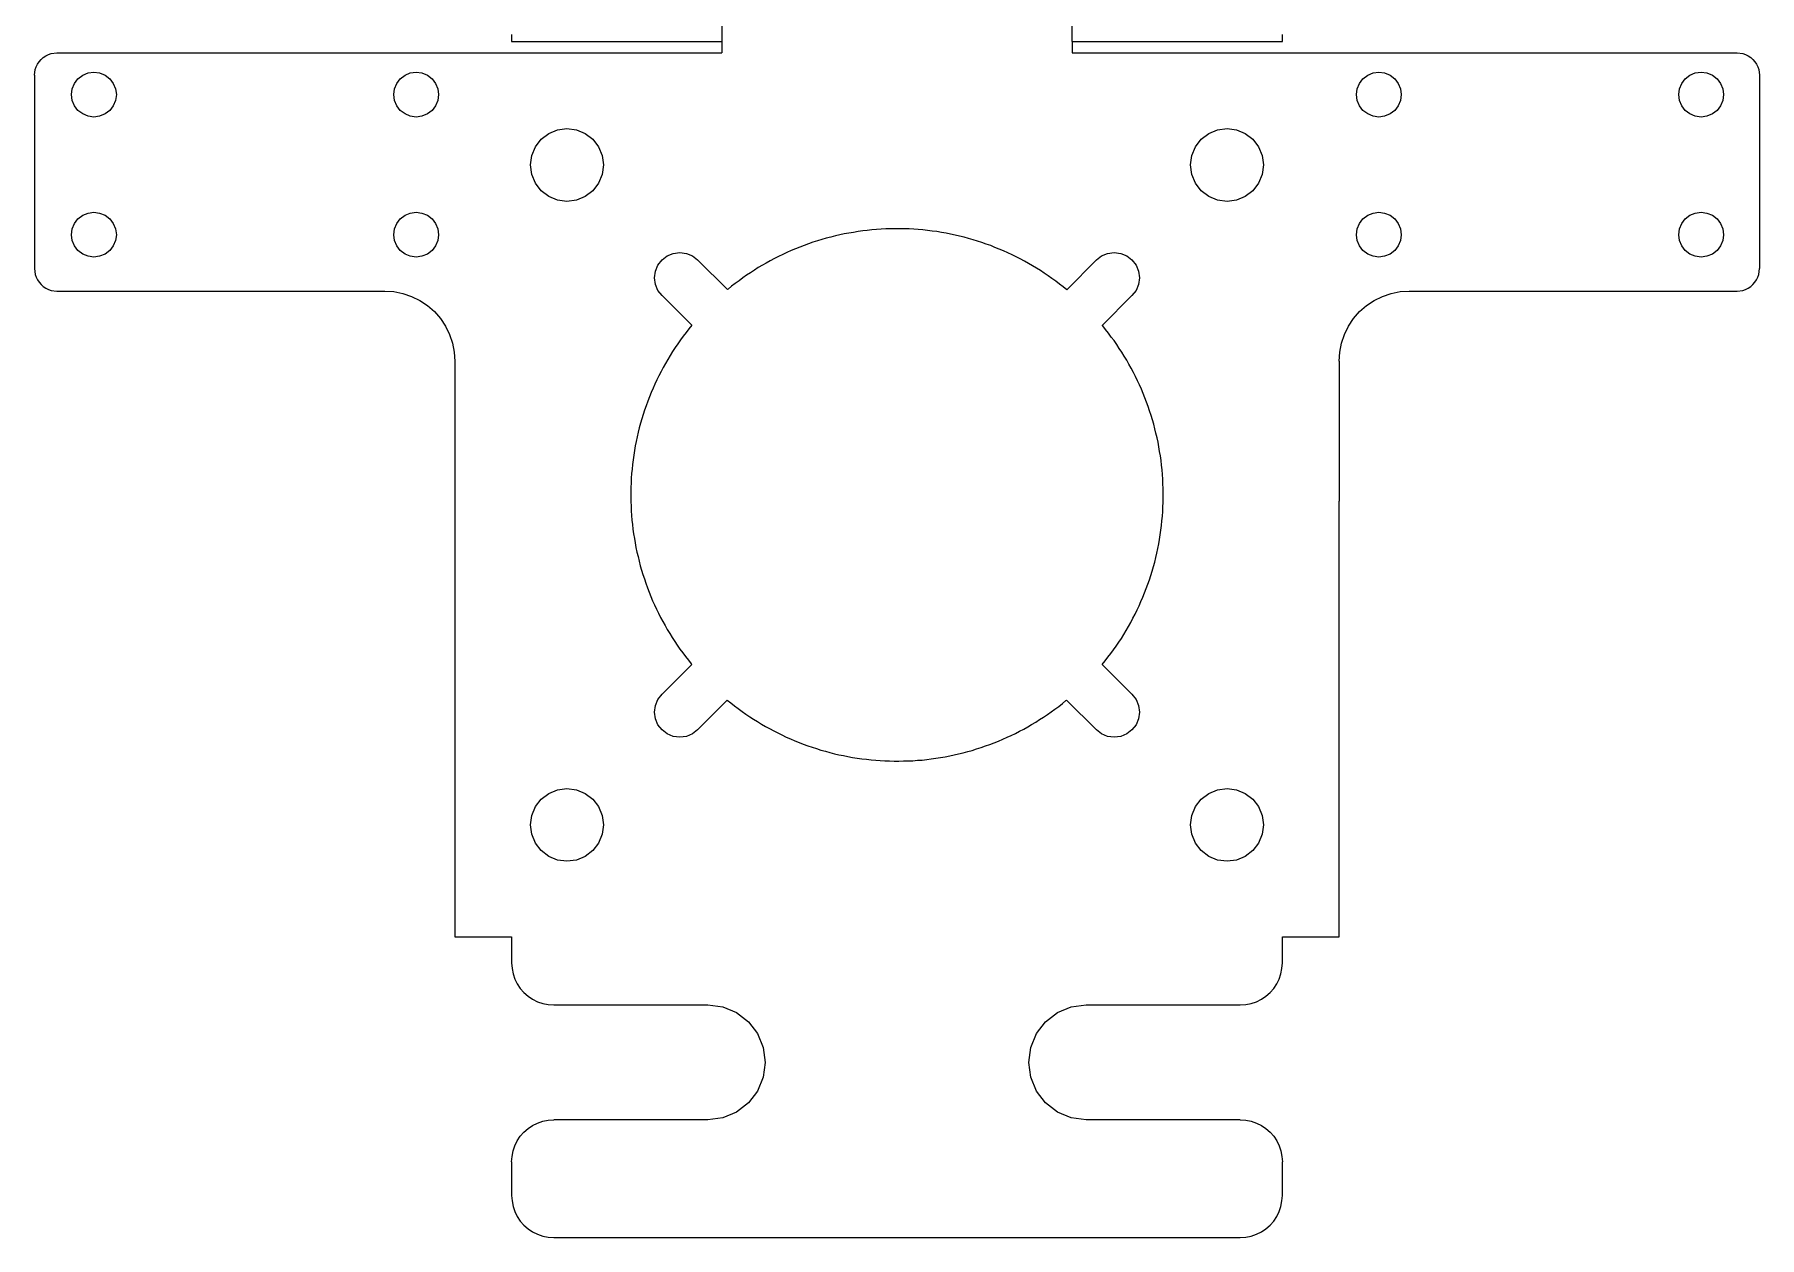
# Model space of a CAD drawing. Header units: millimetres. Extents: x -25 to 175, y 11 to 1197.
# Drawn here: x -18.1 to 105, y 11 to 96.9 of the extents above; entities that cross this region are included whole.
import ezdxf

# ---------------------------------------------------------------- set-up
doc = ezdxf.new("R2010")
doc.units = ezdxf.units.MM
doc.layers.add('LinearY', color=7, linetype='ByLayer')

msp = doc.modelspace()

# ---------------------------------------------------------------- linework, layer by layer
at = {"layer": 'LinearY', "color": 2}
for p, q in [((31, 1050), (31, 96.36)), ((56, 96.36), (56, 1050))]:
    msp.add_line(p, q, dxfattribs=at)
at = {"layer": 'LinearY'}
for p, q in [((16, 96.86), (16, 96.36)), ((16, 96.36), (31, 96.36)), ((31, 96.36), (31, 95.55)), ((56, 96.36), (71, 96.36)), ((56, 96.36), (56, 95.55)), ((71, 96.36), (71, 96.86)), ((-17.84, 94.75), (-17.72, 94.92)), ((-17.72, 94.92), (-17.58, 95.08)), ((-17.58, 95.08), (-17.42, 95.22)), ((-17.42, 95.22), (-17.25, 95.34)), ((-17.25, 95.34), (-17.06, 95.43)), ((-17.06, 95.43), (-16.86, 95.5)), ((-16.86, 95.5), (-16.45, 95.55)), ((-16.45, 95.55), (31, 95.55)), ((56, 95.55), (103.45, 95.55)), ((103.45, 95.55), (103.86, 95.5)), ((103.86, 95.5), (104.06, 95.43)), ((104.06, 95.43), (104.25, 95.34)), ((104.25, 95.34), (104.42, 95.22)), ((104.42, 95.22), (104.58, 95.08)), ((104.58, 95.08), (104.72, 94.92)), ((104.72, 94.92), (104.84, 94.75)), ((-18.05, 93.95), (-18, 94.36)), ((-18.05, 93.95), (-18.05, 80.15)), ((-18, 94.36), (-17.93, 94.56)), ((-17.93, 94.56), (-17.84, 94.75)), ((-15.2, 93.37), (-14.95, 93.7)), ((-14.95, 93.7), (-14.61, 93.96)), ((-14.61, 93.96), (-14.23, 94.12)), ((-14.23, 94.12), (-13.81, 94.17)), ((-13.81, 94.17), (-13.4, 94.12)), ((-13.4, 94.12), (-13.01, 93.96)), ((-13.01, 93.96), (-12.68, 93.7)), ((-12.68, 93.7), (-12.43, 93.37)), ((7.8, 93.37), (8.05, 93.7)), ((8.05, 93.7), (8.39, 93.96)), ((8.39, 93.96), (8.77, 94.12)), ((8.77, 94.12), (9.19, 94.17)), ((9.19, 94.17), (9.6, 94.12)), ((9.6, 94.12), (9.99, 93.96)), ((9.99, 93.96), (10.32, 93.7)), ((10.32, 93.7), (10.57, 93.37)), ((76.5, 93.37), (76.75, 93.7)), ((76.75, 93.7), (77.09, 93.96)), ((77.09, 93.96), (77.47, 94.12)), ((77.47, 94.12), (77.89, 94.17)), ((77.89, 94.17), (78.3, 94.12)), ((78.3, 94.12), (78.69, 93.96)), ((78.69, 93.96), (79.02, 93.7)), ((79.02, 93.7), (79.27, 93.37)), ((99.5, 93.37), (99.75, 93.7)), ((99.75, 93.7), (100.09, 93.96)), ((100.09, 93.96), (100.47, 94.12)), ((100.47, 94.12), (100.89, 94.17)), ((100.89, 94.17), (101.3, 94.12)), ((101.3, 94.12), (101.69, 93.96)), ((101.69, 93.96), (102.02, 93.7)), ((102.02, 93.7), (102.27, 93.37)), ((104.84, 94.75), (104.93, 94.56)), ((104.93, 94.56), (105, 94.36)), ((105, 94.36), (105.05, 93.95)), ((105.05, 93.95), (105.05, 80.15)), ((-15.41, 92.57), (-15.36, 92.99)), ((-15.36, 92.16), (-15.41, 92.57)), ((-15.36, 92.99), (-15.2, 93.37)), ((-12.43, 93.37), (-12.27, 92.99)), ((-12.27, 92.99), (-12.21, 92.57)), ((-12.21, 92.57), (-12.27, 92.16)), ((7.59, 92.57), (7.64, 92.99)), ((7.64, 92.16), (7.59, 92.57)), ((7.64, 92.99), (7.8, 93.37)), ((10.57, 93.37), (10.73, 92.99)), ((10.73, 92.99), (10.79, 92.57)), ((10.79, 92.57), (10.73, 92.16)), ((76.29, 92.57), (76.34, 92.99)), ((76.34, 92.16), (76.29, 92.57)), ((76.34, 92.99), (76.5, 93.37)), ((79.27, 93.37), (79.43, 92.99)), ((79.43, 92.99), (79.49, 92.57)), ((79.49, 92.57), (79.43, 92.16)), ((99.29, 92.57), (99.34, 92.99)), ((99.34, 92.16), (99.29, 92.57)), ((99.34, 92.99), (99.5, 93.37)), ((102.27, 93.37), (102.43, 92.99)), ((102.43, 92.99), (102.49, 92.57)), ((102.49, 92.57), (102.43, 92.16)), ((-15.2, 91.77), (-15.36, 92.16)), ((-14.95, 91.44), (-15.2, 91.77)), ((-14.61, 91.19), (-14.95, 91.44)), ((-14.23, 91.03), (-14.61, 91.19)), ((-13.01, 91.19), (-13.4, 91.03)), ((-12.68, 91.44), (-13.01, 91.19)), ((-12.43, 91.77), (-12.68, 91.44)), ((-12.27, 92.16), (-12.43, 91.77)), ((7.8, 91.77), (7.64, 92.16)), ((8.05, 91.44), (7.8, 91.77)), ((8.39, 91.19), (8.05, 91.44)), ((8.77, 91.03), (8.39, 91.19)), ((9.99, 91.19), (9.6, 91.03)), ((10.32, 91.44), (9.99, 91.19)), ((10.57, 91.77), (10.32, 91.44)), ((10.73, 92.16), (10.57, 91.77)), ((76.5, 91.77), (76.34, 92.16)), ((76.75, 91.44), (76.5, 91.77)), ((77.09, 91.19), (76.75, 91.44)), ((77.47, 91.03), (77.09, 91.19)), ((78.69, 91.19), (78.3, 91.03)), ((79.02, 91.44), (78.69, 91.19)), ((79.27, 91.77), (79.02, 91.44)), ((79.43, 92.16), (79.27, 91.77)), ((99.5, 91.77), (99.34, 92.16)), ((99.75, 91.44), (99.5, 91.77)), ((100.09, 91.19), (99.75, 91.44)), ((100.47, 91.03), (100.09, 91.19)), ((101.69, 91.19), (101.3, 91.03)), ((102.02, 91.44), (101.69, 91.19)), ((102.27, 91.77), (102.02, 91.44)), ((102.43, 92.16), (102.27, 91.77)), ((-13.81, 90.97), (-14.23, 91.03)), ((-13.4, 91.03), (-13.81, 90.97)), ((9.19, 90.97), (8.77, 91.03)), ((9.6, 91.03), (9.19, 90.97)), ((18.65, 89.8), (19.28, 90.06)), ((19.28, 90.06), (19.95, 90.15)), ((19.95, 90.15), (20.62, 90.06)), ((20.62, 90.06), (21.25, 89.8)), ((65.75, 89.8), (66.38, 90.06)), ((66.38, 90.06), (67.05, 90.15)), ((67.05, 90.15), (67.72, 90.06)), ((67.72, 90.06), (68.35, 89.8)), ((77.89, 90.97), (77.47, 91.03)), ((78.3, 91.03), (77.89, 90.97)), ((100.89, 90.97), (100.47, 91.03)), ((101.3, 91.03), (100.89, 90.97)), ((17.44, 88.22), (17.7, 88.85)), ((17.7, 88.85), (18.11, 89.39)), ((18.11, 89.39), (18.65, 89.8)), ((21.25, 89.8), (21.79, 89.39)), ((21.79, 89.39), (22.2, 88.85)), ((22.2, 88.85), (22.46, 88.22)), ((64.54, 88.22), (64.8, 88.85)), ((64.8, 88.85), (65.21, 89.39)), ((65.21, 89.39), (65.75, 89.8)), ((68.35, 89.8), (68.89, 89.39)), ((68.89, 89.39), (69.3, 88.85)), ((69.3, 88.85), (69.56, 88.22)), ((17.35, 87.55), (17.44, 88.22)), ((17.44, 86.88), (17.35, 87.55)), ((22.46, 88.22), (22.55, 87.55)), ((22.55, 87.55), (22.46, 86.88)), ((64.45, 87.55), (64.54, 88.22)), ((64.54, 86.88), (64.45, 87.55)), ((69.56, 88.22), (69.65, 87.55)), ((69.65, 87.55), (69.56, 86.88)), ((17.7, 86.25), (17.44, 86.88)), ((18.11, 85.71), (17.7, 86.25)), ((22.2, 86.25), (21.79, 85.71)), ((22.46, 86.88), (22.2, 86.25)), ((64.8, 86.25), (64.54, 86.88)), ((65.21, 85.71), (64.8, 86.25)), ((69.3, 86.25), (68.89, 85.71)), ((69.56, 86.88), (69.3, 86.25)), ((18.65, 85.3), (18.11, 85.71)), ((19.28, 85.04), (18.65, 85.3)), ((19.95, 84.95), (19.28, 85.04)), ((20.62, 85.04), (19.95, 84.95)), ((21.25, 85.3), (20.62, 85.04)), ((21.79, 85.71), (21.25, 85.3)), ((65.75, 85.3), (65.21, 85.71)), ((66.38, 85.04), (65.75, 85.3)), ((67.05, 84.95), (66.38, 85.04)), ((67.72, 85.04), (67.05, 84.95)), ((68.35, 85.3), (67.72, 85.04)), ((68.89, 85.71), (68.35, 85.3)), ((-14.95, 83.7), (-14.61, 83.96)), ((-14.61, 83.96), (-14.23, 84.12)), ((-14.23, 84.12), (-13.81, 84.17)), ((-13.81, 84.17), (-13.4, 84.12)), ((-13.4, 84.12), (-13.01, 83.96)), ((-13.01, 83.96), (-12.68, 83.7)), ((8.05, 83.7), (8.39, 83.96)), ((8.39, 83.96), (8.77, 84.12)), ((8.77, 84.12), (9.19, 84.17)), ((9.19, 84.17), (9.6, 84.12)), ((9.6, 84.12), (9.99, 83.96)), ((9.99, 83.96), (10.32, 83.7)), ((76.75, 83.7), (77.09, 83.96)), ((77.09, 83.96), (77.47, 84.12)), ((77.47, 84.12), (77.89, 84.17)), ((77.89, 84.17), (78.3, 84.12)), ((78.3, 84.12), (78.69, 83.96)), ((78.69, 83.96), (79.02, 83.7)), ((99.75, 83.7), (100.09, 83.96)), ((100.09, 83.96), (100.47, 84.12)), ((100.47, 84.12), (100.89, 84.17)), ((100.89, 84.17), (101.3, 84.12)), ((101.3, 84.12), (101.69, 83.96)), ((101.69, 83.96), (102.02, 83.7)), ((-15.41, 82.57), (-15.36, 82.99)), ((-15.36, 82.16), (-15.41, 82.57)), ((-15.36, 82.99), (-15.2, 83.37)), ((-15.2, 83.37), (-14.95, 83.7)), ((-12.68, 83.7), (-12.43, 83.37)), ((-12.43, 83.37), (-12.27, 82.99)), ((-12.27, 82.99), (-12.21, 82.57)), ((-12.21, 82.57), (-12.27, 82.16)), ((7.59, 82.57), (7.64, 82.99)), ((7.64, 82.16), (7.59, 82.57)), ((7.64, 82.99), (7.8, 83.37)), ((7.8, 83.37), (8.05, 83.7)), ((10.32, 83.7), (10.57, 83.37)), ((10.57, 83.37), (10.73, 82.99)), ((10.73, 82.99), (10.79, 82.57)), ((10.79, 82.57), (10.73, 82.16)), ((39.1, 82.48), (38.78, 82.4)), ((39.42, 82.56), (39.1, 82.48)), ((39.74, 82.63), (39.42, 82.56)), ((40.07, 82.69), (39.74, 82.63)), ((40.4, 82.74), (40.07, 82.69)), ((40.72, 82.8), (40.4, 82.74)), ((41.05, 82.84), (40.72, 82.8)), ((41.38, 82.88), (41.05, 82.84)), ((41.71, 82.92), (41.38, 82.88)), ((42.04, 82.94), (41.71, 82.92)), ((42.37, 82.97), (42.04, 82.94)), ((42.7, 82.98), (42.37, 82.97)), ((43.04, 82.99), (42.7, 82.98)), ((43.37, 83), (43.04, 82.99)), ((43.7, 83), (43.37, 83)), ((44.03, 82.99), (43.7, 83)), ((44.36, 82.98), (44.03, 82.99)), ((44.69, 82.96), (44.36, 82.98)), ((45.02, 82.94), (44.69, 82.96)), ((45.35, 82.91), (45.02, 82.94)), ((45.68, 82.87), (45.35, 82.91)), ((46.01, 82.83), (45.68, 82.87)), ((46.34, 82.79), (46.01, 82.83)), ((46.67, 82.73), (46.34, 82.79)), ((47, 82.68), (46.67, 82.73)), ((47.32, 82.61), (47, 82.68)), ((47.65, 82.54), (47.32, 82.61)), ((47.97, 82.47), (47.65, 82.54)), ((76.29, 82.57), (76.34, 82.99)), ((76.34, 82.16), (76.29, 82.57)), ((76.34, 82.99), (76.5, 83.37)), ((76.5, 83.37), (76.75, 83.7)), ((79.02, 83.7), (79.27, 83.37)), ((79.27, 83.37), (79.43, 82.99)), ((79.43, 82.99), (79.49, 82.57)), ((79.49, 82.57), (79.43, 82.16)), ((99.29, 82.57), (99.34, 82.99)), ((99.34, 82.16), (99.29, 82.57)), ((99.34, 82.99), (99.5, 83.37)), ((99.5, 83.37), (99.75, 83.7)), ((102.02, 83.7), (102.27, 83.37)), ((102.27, 83.37), (102.43, 82.99)), ((102.43, 82.99), (102.49, 82.57)), ((102.49, 82.57), (102.43, 82.16)), ((-15.2, 81.77), (-15.36, 82.16)), ((-14.95, 81.44), (-15.2, 81.77)), ((-14.61, 81.19), (-14.95, 81.44)), ((-12.68, 81.44), (-13.01, 81.19)), ((-12.43, 81.77), (-12.68, 81.44)), ((-12.27, 82.16), (-12.43, 81.77)), ((7.8, 81.77), (7.64, 82.16)), ((8.05, 81.44), (7.8, 81.77)), ((8.39, 81.19), (8.05, 81.44)), ((10.32, 81.44), (9.99, 81.19)), ((10.57, 81.77), (10.32, 81.44)), ((10.73, 82.16), (10.57, 81.77)), ((27.53, 81.24), (28, 81.3)), ((28, 81.3), (28.47, 81.24)), ((35.65, 81.3), (35.35, 81.16)), ((35.95, 81.44), (35.65, 81.3)), ((36.26, 81.57), (35.95, 81.44)), ((36.57, 81.69), (36.26, 81.57)), ((36.88, 81.81), (36.57, 81.69)), ((37.19, 81.92), (36.88, 81.81)), ((37.5, 82.03), (37.19, 81.92)), ((37.82, 82.13), (37.5, 82.03)), ((38.14, 82.23), (37.82, 82.13)), ((38.45, 82.32), (38.14, 82.23)), ((38.78, 82.4), (38.45, 82.32)), ((48.29, 82.39), (47.97, 82.47)), ((48.61, 82.3), (48.29, 82.39)), ((48.93, 82.21), (48.61, 82.3)), ((49.25, 82.11), (48.93, 82.21)), ((49.56, 82.01), (49.25, 82.11)), ((49.87, 81.9), (49.56, 82.01)), ((50.19, 81.79), (49.87, 81.9)), ((50.49, 81.67), (50.19, 81.79)), ((50.8, 81.54), (50.49, 81.67)), ((51.11, 81.41), (50.8, 81.54)), ((51.41, 81.28), (51.11, 81.41)), ((51.71, 81.13), (51.41, 81.28)), ((58.53, 81.24), (59, 81.3)), ((59, 81.3), (59.47, 81.24)), ((76.5, 81.77), (76.34, 82.16)), ((76.75, 81.44), (76.5, 81.77)), ((77.09, 81.19), (76.75, 81.44)), ((79.02, 81.44), (78.69, 81.19)), ((79.27, 81.77), (79.02, 81.44)), ((79.43, 82.16), (79.27, 81.77)), ((99.5, 81.77), (99.34, 82.16)), ((99.75, 81.44), (99.5, 81.77)), ((100.09, 81.19), (99.75, 81.44)), ((102.02, 81.44), (101.69, 81.19)), ((102.27, 81.77), (102.02, 81.44)), ((102.43, 82.16), (102.27, 81.77)), ((-18.05, 80.15), (-18, 79.74)), ((-14.23, 81.03), (-14.61, 81.19)), ((-13.81, 80.97), (-14.23, 81.03)), ((-13.4, 81.03), (-13.81, 80.97)), ((-13.01, 81.19), (-13.4, 81.03)), ((8.77, 81.03), (8.39, 81.19)), ((9.19, 80.97), (8.77, 81.03)), ((9.6, 81.03), (9.19, 80.97)), ((9.99, 81.19), (9.6, 81.03)), ((26.26, 79.97), (26.44, 80.4)), ((26.44, 80.4), (26.73, 80.77)), ((26.73, 80.77), (27.1, 81.06)), ((27.1, 81.06), (27.53, 81.24)), ((28.47, 81.24), (28.9, 81.06)), ((28.9, 81.06), (29.27, 80.77)), ((29.27, 80.77), (31.4, 78.65)), ((33.32, 80.04), (33.04, 79.86)), ((33.6, 80.22), (33.32, 80.04)), ((33.89, 80.39), (33.6, 80.22)), ((34.17, 80.55), (33.89, 80.39)), ((34.46, 80.71), (34.17, 80.55)), ((34.76, 80.87), (34.46, 80.71)), ((35.05, 81.02), (34.76, 80.87)), ((35.35, 81.16), (35.05, 81.02)), ((52.01, 80.99), (51.71, 81.13)), ((52.3, 80.84), (52.01, 80.99)), ((52.6, 80.68), (52.3, 80.84)), ((52.89, 80.52), (52.6, 80.68)), ((53.17, 80.35), (52.89, 80.52)), ((53.46, 80.18), (53.17, 80.35)), ((53.74, 80.01), (53.46, 80.18)), ((57.73, 80.77), (55.61, 78.64)), ((57.73, 80.77), (58.1, 81.06)), ((58.1, 81.06), (58.53, 81.24)), ((59.47, 81.24), (59.9, 81.06)), ((59.9, 81.06), (60.27, 80.77)), ((60.27, 80.77), (60.56, 80.4)), ((60.56, 80.4), (60.74, 79.97)), ((77.47, 81.03), (77.09, 81.19)), ((77.89, 80.97), (77.47, 81.03)), ((78.3, 81.03), (77.89, 80.97)), ((78.69, 81.19), (78.3, 81.03)), ((100.47, 81.03), (100.09, 81.19)), ((100.89, 80.97), (100.47, 81.03)), ((101.3, 81.03), (100.89, 80.97)), ((101.69, 81.19), (101.3, 81.03)), ((105, 79.74), (105.05, 80.15)), ((-18, 79.74), (-17.93, 79.54)), ((-17.93, 79.54), (-17.84, 79.35)), ((-17.84, 79.35), (-17.72, 79.18)), ((-17.72, 79.18), (-17.58, 79.02)), ((-17.58, 79.02), (-17.42, 78.88)), ((-17.42, 78.88), (-17.25, 78.76)), ((26.2, 79.5), (26.26, 79.97)), ((26.26, 79.03), (26.2, 79.5)), ((26.44, 78.6), (26.26, 79.03)), ((31.7, 78.89), (31.44, 78.68)), ((31.96, 79.09), (31.7, 78.89)), ((32.23, 79.29), (31.96, 79.09)), ((32.49, 79.49), (32.23, 79.29)), ((32.77, 79.68), (32.49, 79.49)), ((33.04, 79.86), (32.77, 79.68)), ((54.01, 79.83), (53.74, 80.01)), ((54.29, 79.64), (54.01, 79.83)), ((54.56, 79.45), (54.29, 79.64)), ((54.83, 79.25), (54.56, 79.45)), ((55.09, 79.05), (54.83, 79.25)), ((55.35, 78.85), (55.09, 79.05)), ((55.61, 78.64), (55.35, 78.85)), ((60.74, 79.03), (60.56, 78.6)), ((60.74, 79.97), (60.8, 79.5)), ((60.8, 79.5), (60.74, 79.03)), ((104.25, 78.76), (104.42, 78.88)), ((104.42, 78.88), (104.58, 79.02)), ((104.58, 79.02), (104.72, 79.18)), ((104.72, 79.18), (104.84, 79.35)), ((104.84, 79.35), (104.93, 79.54)), ((104.93, 79.54), (105, 79.74)), ((-17.25, 78.76), (-17.06, 78.67)), ((-17.06, 78.67), (-16.86, 78.6)), ((-16.86, 78.6), (-16.45, 78.55)), ((-16.45, 78.55), (6.95, 78.55)), ((6.95, 78.55), (7.6, 78.51)), ((7.6, 78.51), (8.24, 78.38)), ((8.24, 78.38), (8.86, 78.17)), ((8.86, 78.17), (9.45, 77.88)), ((9.45, 77.88), (9.99, 77.52)), ((26.73, 78.23), (26.44, 78.6)), ((28.86, 76.11), (26.73, 78.23)), ((31.44, 78.68), (31.4, 78.65)), ((58.15, 76.1), (60.27, 78.23)), ((60.56, 78.6), (60.27, 78.23)), ((77.01, 77.52), (77.55, 77.88)), ((77.55, 77.88), (78.14, 78.17)), ((78.14, 78.17), (78.76, 78.38)), ((78.76, 78.38), (79.4, 78.51)), ((79.4, 78.51), (80.05, 78.55)), ((80.05, 78.55), (103.45, 78.55)), ((103.45, 78.55), (103.86, 78.6)), ((103.86, 78.6), (104.06, 78.67)), ((104.06, 78.67), (104.25, 78.76)), ((9.99, 77.52), (10.49, 77.09)), ((10.49, 77.09), (10.92, 76.59)), ((10.92, 76.59), (11.28, 76.05)), ((75.72, 76.05), (76.08, 76.59)), ((76.08, 76.59), (76.51, 77.09)), ((76.51, 77.09), (77.01, 77.52)), ((11.28, 76.05), (11.57, 75.46)), ((11.57, 75.46), (11.78, 74.84)), ((28.25, 75.33), (28.05, 75.06)), ((28.45, 75.59), (28.25, 75.33)), ((28.65, 75.85), (28.45, 75.59)), ((28.86, 76.11), (28.65, 75.85)), ((58.18, 76.06), (58.15, 76.1)), ((58.39, 75.8), (58.18, 76.06)), ((58.59, 75.54), (58.39, 75.8)), ((58.79, 75.27), (58.59, 75.54)), ((58.99, 75.01), (58.79, 75.27)), ((75.22, 74.84), (75.43, 75.46)), ((75.43, 75.46), (75.72, 76.05)), ((11.78, 74.84), (11.91, 74.2)), ((11.91, 74.2), (11.95, 73.55)), ((27.32, 73.96), (27.15, 73.67)), ((27.49, 74.24), (27.32, 73.96)), ((27.67, 74.51), (27.49, 74.24)), ((27.86, 74.79), (27.67, 74.51)), ((28.05, 75.06), (27.86, 74.79)), ((59.18, 74.73), (58.99, 75.01)), ((59.36, 74.46), (59.18, 74.73)), ((59.54, 74.18), (59.36, 74.46)), ((59.72, 73.9), (59.54, 74.18)), ((59.89, 73.61), (59.72, 73.9)), ((75.05, 73.55), (75.09, 74.2)), ((75.09, 74.2), (75.22, 74.84)), ((11.95, 73.55), (11.95, 32.45)), ((26.66, 72.8), (26.51, 72.51)), ((26.82, 73.1), (26.66, 72.8)), ((26.98, 73.39), (26.82, 73.1)), ((27.15, 73.67), (26.98, 73.39)), ((60.05, 73.33), (59.89, 73.61)), ((60.21, 73.04), (60.05, 73.33)), ((60.37, 72.74), (60.21, 73.04)), ((60.52, 72.45), (60.37, 72.74)), ((75.05, 73.55), (75.05, 63.56)), ((26.09, 71.61), (25.96, 71.3)), ((26.22, 71.91), (26.09, 71.61)), ((26.37, 72.21), (26.22, 71.91)), ((26.51, 72.51), (26.37, 72.21)), ((60.66, 72.15), (60.52, 72.45)), ((60.8, 71.85), (60.66, 72.15)), ((60.94, 71.55), (60.8, 71.85)), ((61.07, 71.24), (60.94, 71.55)), ((25.6, 70.37), (25.49, 70.06)), ((25.71, 70.69), (25.6, 70.37)), ((25.83, 70.99), (25.71, 70.69)), ((25.96, 71.3), (25.83, 70.99)), ((61.19, 70.93), (61.07, 71.24)), ((61.31, 70.62), (61.19, 70.93)), ((61.42, 70.31), (61.31, 70.62)), ((61.53, 70), (61.42, 70.31)), ((25.2, 69.11), (25.11, 68.79)), ((25.29, 69.43), (25.2, 69.11)), ((25.39, 69.75), (25.29, 69.43)), ((25.49, 70.06), (25.39, 69.75)), ((61.63, 69.68), (61.53, 70)), ((61.73, 69.36), (61.63, 69.68)), ((61.82, 69.05), (61.73, 69.36)), ((61.9, 68.72), (61.82, 69.05)), ((24.89, 67.82), (24.82, 67.5)), ((24.96, 68.15), (24.89, 67.82)), ((25.03, 68.47), (24.96, 68.15)), ((25.11, 68.79), (25.03, 68.47)), ((61.98, 68.4), (61.9, 68.72)), ((62.06, 68.08), (61.98, 68.4)), ((62.13, 67.76), (62.06, 68.08)), ((62.19, 67.43), (62.13, 67.76)), ((24.67, 66.51), (24.63, 66.18)), ((24.71, 66.84), (24.67, 66.51)), ((24.77, 67.17), (24.71, 66.84)), ((24.82, 67.5), (24.77, 67.17)), ((62.24, 67.1), (62.19, 67.43)), ((62.3, 66.78), (62.24, 67.1)), ((62.34, 66.45), (62.3, 66.78)), ((24.56, 65.52), (24.54, 65.19)), ((24.59, 65.85), (24.56, 65.52)), ((24.63, 66.18), (24.59, 65.85)), ((62.38, 66.12), (62.34, 66.45)), ((62.42, 65.79), (62.38, 66.12)), ((62.44, 65.46), (62.42, 65.79)), ((62.47, 65.13), (62.44, 65.46)), ((24.51, 64.53), (24.5, 64.2)), ((24.5, 64.2), (24.5, 63.87)), ((24.52, 64.86), (24.51, 64.53)), ((24.54, 65.19), (24.52, 64.86)), ((62.48, 64.8), (62.47, 65.13)), ((62.49, 64.46), (62.48, 64.8)), ((62.5, 64.13), (62.49, 64.46)), ((62.5, 63.8), (62.5, 64.13)), ((24.5, 63.87), (24.51, 63.54)), ((24.51, 63.54), (24.52, 63.2)), ((24.52, 63.2), (24.53, 62.87)), ((24.53, 62.87), (24.56, 62.54)), ((62.44, 62.48), (62.46, 62.81)), ((62.46, 62.81), (62.48, 63.14)), ((62.48, 63.14), (62.49, 63.47)), ((62.49, 63.47), (62.5, 63.8)), ((75.05, 32.45), (75.05, 63.56)), ((24.56, 62.54), (24.58, 62.21)), ((24.58, 62.21), (24.62, 61.88)), ((24.62, 61.88), (24.66, 61.55)), ((24.66, 61.55), (24.7, 61.22)), ((62.33, 61.49), (62.37, 61.82)), ((62.37, 61.82), (62.41, 62.15)), ((62.41, 62.15), (62.44, 62.48)), ((24.7, 61.22), (24.76, 60.9)), ((24.76, 60.9), (24.81, 60.57)), ((24.81, 60.57), (24.87, 60.24)), ((62.11, 60.18), (62.18, 60.5)), ((62.18, 60.5), (62.23, 60.83)), ((62.23, 60.83), (62.29, 61.16)), ((62.29, 61.16), (62.33, 61.49)), ((24.87, 60.24), (24.94, 59.92)), ((24.94, 59.92), (25.02, 59.6)), ((25.02, 59.6), (25.1, 59.28)), ((25.1, 59.28), (25.18, 58.95)), ((61.8, 58.89), (61.89, 59.21)), ((61.89, 59.21), (61.97, 59.53)), ((61.97, 59.53), (62.04, 59.85)), ((62.04, 59.85), (62.11, 60.18)), ((25.18, 58.95), (25.27, 58.64)), ((25.27, 58.64), (25.37, 58.32)), ((25.37, 58.32), (25.47, 58)), ((25.47, 58), (25.58, 57.69)), ((61.4, 57.63), (61.51, 57.94)), ((61.51, 57.94), (61.61, 58.25)), ((61.61, 58.25), (61.71, 58.57)), ((61.71, 58.57), (61.8, 58.89)), ((25.58, 57.69), (25.69, 57.38)), ((25.69, 57.38), (25.81, 57.07)), ((25.81, 57.07), (25.93, 56.76)), ((25.93, 56.76), (26.06, 56.45)), ((60.91, 56.39), (61.04, 56.7)), ((61.04, 56.7), (61.17, 57.01)), ((61.17, 57.01), (61.29, 57.31)), ((61.29, 57.31), (61.4, 57.63)), ((26.06, 56.45), (26.2, 56.15)), ((26.2, 56.15), (26.34, 55.85)), ((26.34, 55.85), (26.48, 55.55)), ((26.48, 55.55), (26.63, 55.26)), ((60.34, 55.2), (60.49, 55.49)), ((60.49, 55.49), (60.63, 55.79)), ((60.63, 55.79), (60.78, 56.09)), ((60.78, 56.09), (60.91, 56.39)), ((26.63, 55.26), (26.79, 54.96)), ((26.79, 54.96), (26.95, 54.67)), ((26.95, 54.67), (27.11, 54.39)), ((27.11, 54.39), (27.28, 54.1)), ((59.68, 54.04), (59.85, 54.33)), ((59.85, 54.33), (60.02, 54.61)), ((60.02, 54.61), (60.18, 54.9)), ((60.18, 54.9), (60.34, 55.2)), ((27.28, 54.1), (27.46, 53.82)), ((27.46, 53.82), (27.64, 53.54)), ((27.64, 53.54), (27.82, 53.27)), ((27.82, 53.27), (28.01, 52.99)), ((28.01, 52.99), (28.21, 52.73)), ((58.75, 52.67), (58.95, 52.94)), ((58.95, 52.94), (59.14, 53.21)), ((59.14, 53.21), (59.33, 53.49)), ((59.33, 53.49), (59.51, 53.76)), ((59.51, 53.76), (59.68, 54.04)), ((28.85, 51.9), (26.73, 49.77)), ((28.21, 52.73), (28.41, 52.46)), ((28.41, 52.46), (28.61, 52.2)), ((28.61, 52.2), (28.82, 51.94)), ((28.82, 51.94), (28.85, 51.9)), ((58.14, 51.89), (58.35, 52.15)), ((58.14, 51.89), (60.27, 49.77)), ((58.35, 52.15), (58.55, 52.41)), ((58.55, 52.41), (58.75, 52.67)), ((26.26, 48.97), (26.44, 49.4)), ((26.44, 49.4), (26.73, 49.77)), ((29.27, 47.23), (31.39, 49.36)), ((31.39, 49.36), (31.65, 49.15)), ((55.3, 49.11), (55.56, 49.32)), ((55.56, 49.32), (55.6, 49.35)), ((57.73, 47.23), (55.6, 49.35)), ((60.27, 49.77), (60.56, 49.4)), ((60.56, 49.4), (60.74, 48.97)), ((26.2, 48.5), (26.26, 48.97)), ((26.26, 48.03), (26.2, 48.5)), ((26.44, 47.6), (26.26, 48.03)), ((31.65, 49.15), (31.91, 48.95)), ((31.91, 48.95), (32.17, 48.75)), ((32.17, 48.75), (32.44, 48.55)), ((32.44, 48.55), (32.71, 48.36)), ((32.71, 48.36), (32.99, 48.17)), ((32.99, 48.17), (33.26, 47.99)), ((53.68, 47.96), (53.96, 48.14)), ((53.96, 48.14), (54.23, 48.32)), ((54.23, 48.32), (54.51, 48.51)), ((54.51, 48.51), (54.77, 48.71)), ((54.77, 48.71), (55.04, 48.91)), ((55.04, 48.91), (55.3, 49.11)), ((60.74, 48.03), (60.56, 47.6)), ((60.74, 48.97), (60.8, 48.5)), ((60.8, 48.5), (60.74, 48.03)), ((26.73, 47.23), (26.44, 47.6)), ((27.1, 46.94), (26.73, 47.23)), ((27.53, 46.76), (27.1, 46.94)), ((28.9, 46.94), (28.47, 46.76)), ((29.27, 47.23), (28.9, 46.94)), ((33.26, 47.99), (33.54, 47.82)), ((33.54, 47.82), (33.83, 47.65)), ((33.83, 47.65), (34.11, 47.48)), ((34.11, 47.48), (34.4, 47.32)), ((34.4, 47.32), (34.7, 47.16)), ((34.7, 47.16), (34.99, 47.01)), ((34.99, 47.01), (35.29, 46.87)), ((35.29, 46.87), (35.59, 46.72)), ((51.35, 46.7), (51.65, 46.84)), ((51.65, 46.84), (51.95, 46.98)), ((51.95, 46.98), (52.24, 47.13)), ((52.24, 47.13), (52.54, 47.29)), ((52.54, 47.29), (52.83, 47.45)), ((52.83, 47.45), (53.11, 47.61)), ((53.11, 47.61), (53.4, 47.78)), ((53.4, 47.78), (53.68, 47.96)), ((58.1, 46.94), (57.73, 47.23)), ((58.53, 46.76), (58.1, 46.94)), ((59.9, 46.94), (59.47, 46.76)), ((60.27, 47.23), (59.9, 46.94)), ((60.56, 47.6), (60.27, 47.23)), ((28, 46.7), (27.53, 46.76)), ((28.47, 46.76), (28, 46.7)), ((35.59, 46.72), (35.89, 46.59)), ((35.89, 46.59), (36.2, 46.46)), ((36.2, 46.46), (36.51, 46.33)), ((36.51, 46.33), (36.81, 46.21)), ((36.81, 46.21), (37.13, 46.1)), ((37.13, 46.1), (37.44, 45.99)), ((37.44, 45.99), (37.75, 45.89)), ((37.75, 45.89), (38.07, 45.79)), ((38.07, 45.79), (38.39, 45.7)), ((38.39, 45.7), (38.71, 45.61)), ((38.71, 45.61), (39.03, 45.53)), ((47.9, 45.52), (48.22, 45.6)), ((48.22, 45.6), (48.55, 45.68)), ((48.55, 45.68), (48.86, 45.77)), ((48.86, 45.77), (49.18, 45.87)), ((49.18, 45.87), (49.5, 45.97)), ((49.5, 45.97), (49.81, 46.08)), ((49.81, 46.08), (50.12, 46.19)), ((50.12, 46.19), (50.43, 46.31)), ((50.43, 46.31), (50.74, 46.43)), ((50.74, 46.43), (51.05, 46.56)), ((51.05, 46.56), (51.35, 46.7)), ((59, 46.7), (58.53, 46.76)), ((59.47, 46.76), (59, 46.7)), ((39.03, 45.53), (39.35, 45.46)), ((39.35, 45.46), (39.68, 45.39)), ((39.68, 45.39), (40, 45.32)), ((40, 45.32), (40.33, 45.27)), ((40.33, 45.27), (40.66, 45.21)), ((40.66, 45.21), (40.99, 45.17)), ((40.99, 45.17), (41.32, 45.13)), ((41.32, 45.13), (41.65, 45.09)), ((41.65, 45.09), (41.98, 45.06)), ((41.98, 45.06), (42.31, 45.04)), ((42.31, 45.04), (42.64, 45.02)), ((42.64, 45.02), (42.97, 45.01)), ((42.97, 45.01), (43.3, 45)), ((43.3, 45), (43.63, 45)), ((43.63, 45), (43.96, 45.01)), ((43.96, 45.01), (44.3, 45.02)), ((44.3, 45.02), (44.63, 45.03)), ((44.63, 45.03), (44.96, 45.06)), ((44.96, 45.06), (45.29, 45.08)), ((45.29, 45.08), (45.62, 45.12)), ((45.62, 45.12), (45.95, 45.16)), ((45.95, 45.16), (46.28, 45.2)), ((46.28, 45.2), (46.6, 45.26)), ((46.6, 45.26), (46.93, 45.31)), ((46.93, 45.31), (47.26, 45.37)), ((47.26, 45.37), (47.58, 45.44)), ((47.58, 45.44), (47.9, 45.52)), ((17.7, 41.75), (18.11, 42.29)), ((18.11, 42.29), (18.65, 42.7)), ((18.65, 42.7), (19.28, 42.96)), ((19.28, 42.96), (19.95, 43.05)), ((19.95, 43.05), (20.62, 42.96)), ((20.62, 42.96), (21.25, 42.7)), ((21.25, 42.7), (21.79, 42.29)), ((21.79, 42.29), (22.2, 41.75)), ((64.8, 41.75), (65.21, 42.29)), ((65.21, 42.29), (65.75, 42.7)), ((65.75, 42.7), (66.38, 42.96)), ((66.38, 42.96), (67.05, 43.05)), ((67.05, 43.05), (67.72, 42.96)), ((67.72, 42.96), (68.35, 42.7)), ((68.35, 42.7), (68.89, 42.29)), ((68.89, 42.29), (69.3, 41.75)), ((17.35, 40.45), (17.44, 41.12)), ((17.44, 41.12), (17.7, 41.75)), ((22.2, 41.75), (22.46, 41.12)), ((22.46, 41.12), (22.55, 40.45)), ((64.45, 40.45), (64.54, 41.12)), ((64.54, 41.12), (64.8, 41.75)), ((69.3, 41.75), (69.56, 41.12)), ((69.56, 41.12), (69.65, 40.45)), ((17.44, 39.78), (17.35, 40.45)), ((17.7, 39.15), (17.44, 39.78)), ((22.46, 39.78), (22.2, 39.15)), ((22.55, 40.45), (22.46, 39.78)), ((64.54, 39.78), (64.45, 40.45)), ((64.8, 39.15), (64.54, 39.78)), ((69.56, 39.78), (69.3, 39.15)), ((69.65, 40.45), (69.56, 39.78)), ((18.11, 38.61), (17.7, 39.15)), ((18.65, 38.2), (18.11, 38.61)), ((19.28, 37.94), (18.65, 38.2)), ((21.25, 38.2), (20.62, 37.94)), ((21.79, 38.61), (21.25, 38.2)), ((22.2, 39.15), (21.79, 38.61)), ((65.21, 38.61), (64.8, 39.15)), ((65.75, 38.2), (65.21, 38.61)), ((66.38, 37.94), (65.75, 38.2)), ((68.35, 38.2), (67.72, 37.94)), ((68.89, 38.61), (68.35, 38.2)), ((69.3, 39.15), (68.89, 38.61)), ((19.95, 37.85), (19.28, 37.94)), ((20.62, 37.94), (19.95, 37.85)), ((67.05, 37.85), (66.38, 37.94)), ((67.72, 37.94), (67.05, 37.85)), ((11.95, 32.45), (16, 32.45)), ((16, 32.45), (16, 30.6)), ((71, 30.6), (71, 32.45)), ((71, 32.45), (75.05, 32.45)), ((16, 30.6), (16.03, 30.21)), ((16.03, 30.21), (16.1, 29.82)), ((16.1, 29.82), (16.23, 29.45)), ((70.77, 29.45), (70.9, 29.82)), ((70.9, 29.82), (70.97, 30.21)), ((70.97, 30.21), (71, 30.6)), ((16.23, 29.45), (16.4, 29.1)), ((16.4, 29.1), (16.62, 28.77)), ((16.62, 28.77), (16.88, 28.48)), ((16.88, 28.48), (17.17, 28.22)), ((69.83, 28.22), (70.12, 28.48)), ((70.12, 28.48), (70.38, 28.77)), ((70.38, 28.77), (70.6, 29.1)), ((70.6, 29.1), (70.77, 29.45)), ((17.17, 28.22), (17.5, 28)), ((17.5, 28), (17.85, 27.83)), ((17.85, 27.83), (18.22, 27.7)), ((18.22, 27.7), (18.61, 27.63)), ((18.61, 27.63), (19, 27.6)), ((19, 27.6), (30, 27.6)), ((30, 27.6), (31.06, 27.46)), ((31.06, 27.46), (32.05, 27.05)), ((54.95, 27.05), (55.94, 27.46)), ((55.94, 27.46), (57, 27.6)), ((57, 27.6), (68, 27.6)), ((68, 27.6), (68.39, 27.63)), ((68.39, 27.63), (68.78, 27.7)), ((68.78, 27.7), (69.15, 27.83)), ((69.15, 27.83), (69.5, 28)), ((69.5, 28), (69.83, 28.22)), ((32.05, 27.05), (32.9, 26.4)), ((32.9, 26.4), (33.55, 25.55)), ((53.45, 25.55), (54.1, 26.4)), ((54.1, 26.4), (54.95, 27.05)), ((33.55, 25.55), (33.96, 24.56)), ((53.04, 24.56), (53.45, 25.55)), ((33.96, 24.56), (34.1, 23.5)), ((34.1, 23.5), (33.96, 22.44)), ((52.9, 23.5), (53.04, 24.56)), ((53.04, 22.44), (52.9, 23.5)), ((33.96, 22.44), (33.55, 21.45)), ((53.45, 21.45), (53.04, 22.44)), ((33.55, 21.45), (32.9, 20.6)), ((54.1, 20.6), (53.45, 21.45)), ((32.05, 19.95), (31.06, 19.54)), ((32.9, 20.6), (32.05, 19.95)), ((54.95, 19.95), (54.1, 20.6)), ((55.94, 19.54), (54.95, 19.95)), ((16.62, 18.23), (16.88, 18.52)), ((16.88, 18.52), (17.17, 18.78)), ((17.17, 18.78), (17.5, 19)), ((17.5, 19), (17.85, 19.17)), ((17.85, 19.17), (18.22, 19.3)), ((18.22, 19.3), (18.61, 19.37)), ((18.61, 19.37), (19, 19.4)), ((30, 19.4), (19, 19.4)), ((31.06, 19.54), (30, 19.4)), ((57, 19.4), (55.94, 19.54)), ((68, 19.4), (57, 19.4)), ((68, 19.4), (68.39, 19.37)), ((68.39, 19.37), (68.78, 19.3)), ((68.78, 19.3), (69.15, 19.17)), ((69.15, 19.17), (69.5, 19)), ((69.5, 19), (69.83, 18.78)), ((69.83, 18.78), (70.12, 18.52)), ((70.12, 18.52), (70.38, 18.23)), ((16.1, 17.18), (16.23, 17.55)), ((16.23, 17.55), (16.4, 17.9)), ((16.4, 17.9), (16.62, 18.23)), ((70.38, 18.23), (70.6, 17.9)), ((70.6, 17.9), (70.77, 17.55)), ((70.77, 17.55), (70.9, 17.18)), ((16, 16.4), (16.03, 16.79)), ((16, 16.4), (16, 14)), ((16.03, 16.79), (16.1, 17.18)), ((70.9, 17.18), (70.97, 16.79)), ((70.97, 16.79), (71, 16.4)), ((71, 14), (71, 16.4)), ((16, 14), (16.03, 13.61)), ((16.03, 13.61), (16.1, 13.22)), ((70.9, 13.22), (70.97, 13.61)), ((70.97, 13.61), (71, 14)), ((16.1, 13.22), (16.23, 12.85)), ((16.23, 12.85), (16.4, 12.5)), ((16.4, 12.5), (16.62, 12.17)), ((70.38, 12.17), (70.6, 12.5)), ((70.6, 12.5), (70.77, 12.85)), ((70.77, 12.85), (70.9, 13.22)), ((16.62, 12.17), (16.88, 11.88)), ((16.88, 11.88), (17.17, 11.62)), ((17.17, 11.62), (17.5, 11.4)), ((17.5, 11.4), (17.85, 11.23)), ((17.85, 11.23), (18.22, 11.1)), ((18.22, 11.1), (18.61, 11.03)), ((68.39, 11.03), (68.78, 11.1)), ((68.78, 11.1), (69.15, 11.23)), ((69.15, 11.23), (69.5, 11.4)), ((69.5, 11.4), (69.83, 11.62)), ((69.83, 11.62), (70.12, 11.88)), ((70.12, 11.88), (70.38, 12.17)), ((18.61, 11.03), (19, 11)), ((19, 11), (68, 11)), ((68, 11), (68.39, 11.03))]:
    msp.add_line(p, q, dxfattribs=at)

doc.saveas('drawing.dxf')
